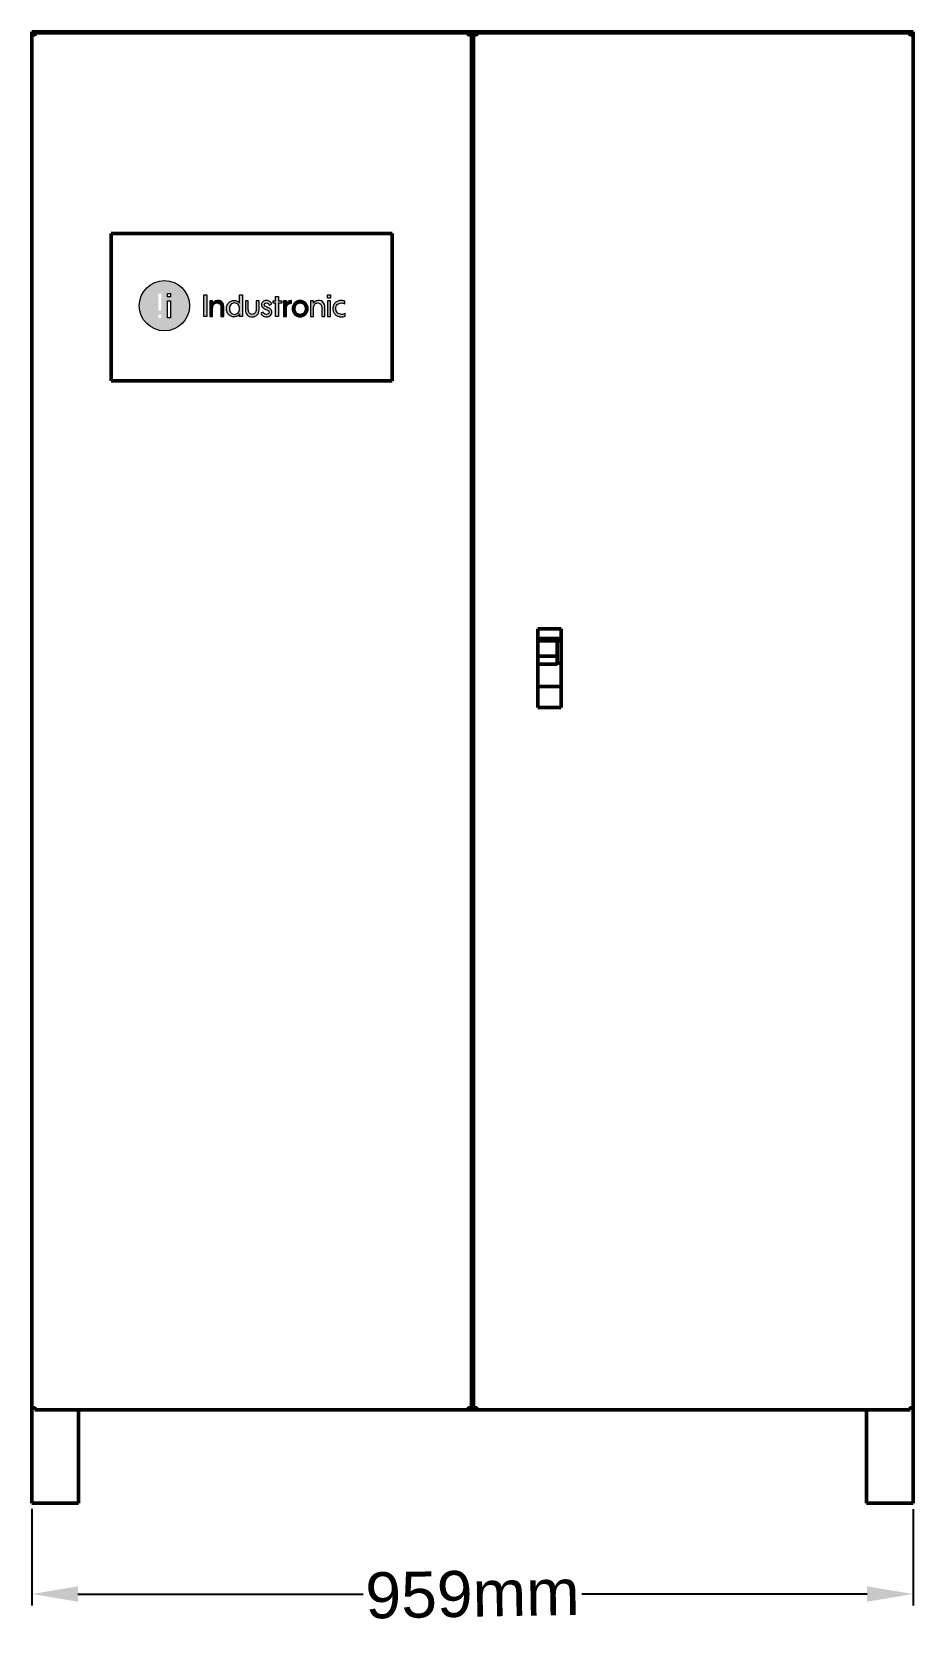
# Model space of a CAD drawing. Header units: millimetres. Extents: x 0 to 96, y -13 to 160.
import ezdxf

# ---------------------------------------------------------------- set-up
doc = ezdxf.new("R2010")
doc.units = ezdxf.units.MM
doc.layers.add('Visible (ANSI)', color=7, linetype='Continuous', lineweight=50)
doc.styles.get("Standard").update_dxf_attribs({"font": 'arial.ttf'})
doc.dimstyles.new('ISO-25', dxfattribs={"dimtxt": 2.5, "dimasz": 2.5, "dimexe": 1.25, "dimexo": 0.625, "dimtad": 1, "dimtxsty": 'Standard', "dimcen": 2.5, "dimadec": 0, "dimazin": 0, "dimtfac": 1, "dimtmove": 0, "dimatfit": 3, "dimfxl": 1, "dimarcsym": 0})

msp = doc.modelspace()

# ---------------------------------------------------------------- blocks, each defined once
blk = doc.blocks.new('*D10')
at = {"color": 0, "lineweight": -2, "transparency": 16777216}
for p, q in [((0, -0.62), (0, -11.12)), ((95.8, -0.63), (95.8, -11.12)), ((5, -9.87), (36, -9.87)), ((90.8, -9.87), (59.8, -9.87))]:
    blk.add_line(p, q, dxfattribs=at)
at = {"color": 0, "transparency": 16777216}
for points in [[(5, -9.04), (5, -10.71), (0, -9.87)], [(90.8, -9.04), (90.8, -10.71), (95.8, -9.87)]]:
    blk.add_solid(points, dxfattribs=at)
at = {"layer": 'Defpoints', "color": 0, "transparency": 16777216}
for p in [(0, 0), (95.8, 0), (95.8, -9.87)]:
    blk.add_point(p, dxfattribs=at)
at = {"color": 0, "transparency": 16777216, "insert": (47.9, -9.87), "char_height": 5, "attachment_point": 5, "rotation": 1}
blk.add_mtext('959mm', dxfattribs=at)

# ---------------------------------------------------------------- dimensions: what is measured, and where the dimension line sits
dim = msp.add_linear_dim(base=(95.801, -9.872), p1=(0, 0), p2=(95.801, -0.001), text='959mm', dimstyle='ISO-25', override={"dimtxt": 5, "dimasz": 5})
dim.commit()
dim.dimension.update_dxf_attribs({"geometry": '*D10', "text_midpoint": (47.9, -9.872), "text_rotation": 1})

# ---------------------------------------------------------------- hatches: boundary and pattern name
at = {"linetype": 'ByBlock', "lineweight": 18}
h = msp.add_hatch(color=0, dxfattribs=at)
h.dxf.hatch_style = 1
edge = h.paths.add_edge_path()
edge.add_spline(control_points=[(14.412, 132.953), (12.902, 132.953), (11.678, 131.729), (11.678, 130.218), (11.678, 128.708), (12.902, 127.484), (14.412, 127.484), (15.923, 127.484), (17.147, 128.708), (17.147, 130.218), (17.147, 131.729), (15.923, 132.953), (14.412, 132.953)], knot_values=[0, 0, 0, 0, 1, 1, 1, 2, 2, 2, 3, 3, 3, 4, 4, 4, 4], degree=3, periodic=0)
h.paths.add_polyline_path([(15.075, 131.201), (14.743, 131.201), (14.743, 131.533), (15.075, 131.533)], flags=16)
h.paths.add_polyline_path([(15.075, 128.903), (14.743, 128.903), (14.743, 130.755), (15.075, 130.755)], flags=16)
h.paths.add_polyline_path([(14.082, 129.682), (13.751, 129.682), (13.751, 131.533), (14.082, 131.533)], flags=16)
h.paths.add_polyline_path([(14.082, 128.903), (13.751, 128.903), (13.751, 129.235), (14.082, 129.235)], flags=16)
h = msp.add_hatch(color=0, dxfattribs=at)
h.dxf.hatch_style = 1
h.paths.add_polyline_path([(19.014, 131.388), (18.683, 131.388), (18.683, 129.049), (19.014, 129.049)])
h = msp.add_hatch(color=0, dxfattribs=at)
h.dxf.hatch_style = 1
edge = h.paths.add_edge_path()
edge.add_spline(control_points=[(19.651, 129.663), (19.651, 129.821), (19.651, 129.948), (19.651, 129.948), (19.651, 130.128), (19.69, 130.268), (19.766, 130.369)], knot_values=[17, 17, 17, 17, 17.3750225, 17.3750225, 17.3750225, 18.3750225, 18.3750225, 18.3750225, 18.3750225], degree=3, periodic=0)
edge.add_spline(control_points=[(19.766, 130.369), (19.843, 130.47), (19.958, 130.52), (20.113, 130.52)], knot_values=[16, 16, 16, 16, 17, 17, 17, 17], degree=3, periodic=0)
edge.add_spline(control_points=[(20.113, 130.52), (20.193, 130.52), (20.261, 130.506), (20.315, 130.478)], knot_values=[15, 15, 15, 15, 16, 16, 16, 16], degree=3, periodic=0)
edge.add_spline(control_points=[(20.315, 130.478), (20.371, 130.45), (20.416, 130.411), (20.451, 130.363)], knot_values=[14, 14, 14, 14, 15, 15, 15, 15], degree=3, periodic=0)
edge.add_spline(control_points=[(20.451, 130.363), (20.486, 130.314), (20.511, 130.257), (20.527, 130.192)], knot_values=[13, 13, 13, 13, 14, 14, 14, 14], degree=3, periodic=0)
edge.add_spline(control_points=[(20.527, 130.192), (20.543, 130.127), (20.551, 130.057), (20.551, 129.984)], knot_values=[12, 12, 12, 12, 13, 13, 13, 13], degree=3, periodic=0)
edge.add_spline(control_points=[(20.551, 129.984), (20.551, 129.984), (20.551, 129.048), (20.551, 129.048), (20.551, 129.048), (20.551, 129.048), (20.551, 129.048)], knot_values=[10.99999, 10.99999, 10.99999, 10.99999, 11.99999, 11.99999, 11.99999, 12, 12, 12, 12], degree=3, periodic=0)
edge.add_spline(control_points=[(20.551, 129.048), (20.551, 129.048), (20.873, 129.048), (20.873, 129.048)], knot_values=[10.00001, 10.00001, 10.00001, 10.00001, 10.99999, 10.99999, 10.99999, 10.99999], degree=3, periodic=0)
edge.add_spline(control_points=[(20.873, 129.048), (20.873, 129.048), (20.873, 130.049), (20.873, 130.049)], knot_values=[9.00001, 9.00001, 9.00001, 9.00001, 9.99999, 9.99999, 9.99999, 9.99999], degree=3, periodic=0)
edge.add_spline(control_points=[(20.873, 130.049), (20.873, 130.155), (20.86, 130.254), (20.834, 130.345)], knot_values=[8, 8, 8, 8, 9, 9, 9, 9], degree=3, periodic=0)
edge.add_spline(control_points=[(20.834, 130.345), (20.808, 130.435), (20.768, 130.514), (20.714, 130.58)], knot_values=[7, 7, 7, 7, 8, 8, 8, 8], degree=3, periodic=0)
edge.add_spline(control_points=[(20.714, 130.58), (20.66, 130.646), (20.591, 130.697), (20.508, 130.735)], knot_values=[6, 6, 6, 6, 7, 7, 7, 7], degree=3, periodic=0)
edge.add_spline(control_points=[(20.508, 130.735), (20.424, 130.771), (20.326, 130.79), (20.213, 130.79)], knot_values=[5, 5, 5, 5, 6, 6, 6, 6], degree=3, periodic=0)
edge.add_spline(control_points=[(20.213, 130.79), (20.075, 130.79), (19.961, 130.764), (19.872, 130.712)], knot_values=[4, 4, 4, 4, 5, 5, 5, 5], degree=3, periodic=0)
edge.add_spline(control_points=[(19.872, 130.712), (19.783, 130.66), (19.711, 130.589), (19.654, 130.498)], knot_values=[3, 3, 3, 3, 4, 4, 4, 4], degree=3, periodic=0)
edge.add_spline(control_points=[(19.644, 130.498), (19.644, 130.498), (19.644, 130.755), (19.644, 130.755), (19.644, 130.755), (19.644, 130.755), (19.644, 130.755)], knot_values=[0.99999, 0.99999, 0.99999, 0.99999, 1.99998, 1.99998, 1.99998, 1.99999, 1.99999, 1.99999, 1.99999], degree=3, periodic=0)
edge.add_spline(control_points=[(19.644, 130.755), (19.644, 130.755), (19.329, 130.755), (19.329, 130.755)], knot_values=[0.00001, 0.00001, 0.00001, 0.00001, 0.99999, 0.99999, 0.99999, 0.99999], degree=3, periodic=0)
edge.add_spline(control_points=[(19.329, 130.755), (19.329, 130.755), (19.329, 130.514), (19.329, 130.214)], knot_values=[20.6249775, 20.6249775, 20.6249775, 20.6249775, 21, 21, 21, 21], degree=3, periodic=0)
edge.add_spline(control_points=[(19.329, 130.214), (19.329, 129.915), (19.329, 129.555), (19.329, 129.315)], knot_values=[20.249985, 20.249985, 20.249985, 20.249985, 20.6249775, 20.6249775, 20.6249775, 20.6249775], degree=3, periodic=0)
edge.add_spline(control_points=[(19.329, 129.315), (19.329, 129.255), (19.329, 129.202), (19.329, 129.16)], knot_values=[20.1562369, 20.1562369, 20.1562369, 20.1562369, 20.249985, 20.249985, 20.249985, 20.249985], degree=3, periodic=0)
edge.add_spline(control_points=[(19.329, 129.16), (19.329, 129.118), (19.329, 129.086), (19.329, 129.067)], knot_values=[20.0624887, 20.0624887, 20.0624887, 20.0624887, 20.1562369, 20.1562369, 20.1562369, 20.1562369], degree=3, periodic=0)
edge.add_spline(control_points=[(19.329, 129.048), (19.329, 129.048), (19.329, 129.048), (19.329, 129.048), (19.329, 129.048), (19.329, 129.048), (19.329, 129.048)], knot_values=[19.9980369, 19.9980369, 19.9980369, 19.9980369, 20.0004682, 20.0004682, 20.0004682, 20.0024314, 20.0024314, 20.0024314, 20.0024314], degree=3, periodic=0)
edge.add_spline(control_points=[(19.343, 129.048), (19.356, 129.048), (19.378, 129.048), (19.404, 129.048)], knot_values=[19.6874962, 19.6874962, 19.6874962, 19.6874962, 19.8749925, 19.8749925, 19.8749925, 19.8749925], degree=3, periodic=0)
edge.add_spline(control_points=[(19.404, 129.048), (19.43, 129.048), (19.46, 129.048), (19.49, 129.048)], knot_values=[19.5, 19.5, 19.5, 19.5, 19.6874962, 19.6874962, 19.6874962, 19.6874962], degree=3, periodic=0)
edge.add_spline(control_points=[(19.49, 129.048), (19.52, 129.048), (19.55, 129.048), (19.576, 129.048)], knot_values=[19.3125038, 19.3125038, 19.3125038, 19.3125038, 19.5, 19.5, 19.5, 19.5], degree=3, periodic=0)
edge.add_spline(control_points=[(19.576, 129.048), (19.602, 129.048), (19.624, 129.048), (19.637, 129.048)], knot_values=[19.1250075, 19.1250075, 19.1250075, 19.1250075, 19.3125038, 19.3125038, 19.3125038, 19.3125038], degree=3, periodic=0)
edge.add_spline(control_points=[(19.651, 129.048), (19.651, 129.048), (19.651, 129.048), (19.651, 129.048), (19.651, 129.048), (19.651, 129.048), (19.651, 129.048)], knot_values=[18.9990334, 18.9990334, 18.9990334, 18.9990334, 19.0039261, 19.0039261, 19.0039261, 19.0048927, 19.0048927, 19.0048927, 19.0048927], degree=3, periodic=0)
edge.add_spline(control_points=[(19.651, 129.058), (19.651, 129.068), (19.651, 129.085), (19.651, 129.107)], knot_values=[18.8437631, 18.8437631, 18.8437631, 18.8437631, 18.9375112, 18.9375112, 18.9375112, 18.9375112], degree=3, periodic=0)
edge.add_spline(control_points=[(19.651, 129.107), (19.651, 129.129), (19.651, 129.157), (19.651, 129.189)], knot_values=[18.750015, 18.750015, 18.750015, 18.750015, 18.8437631, 18.8437631, 18.8437631, 18.8437631], degree=3, periodic=0)
edge.add_spline(control_points=[(19.651, 129.189), (19.651, 129.315), (19.651, 129.505), (19.651, 129.663)], knot_values=[18.3750225, 18.3750225, 18.3750225, 18.3750225, 18.750015, 18.750015, 18.750015, 18.750015], degree=3, periodic=0)
h = msp.add_hatch(color=0, dxfattribs=at)
h.dxf.hatch_style = 1
edge = h.paths.add_edge_path()
edge.add_spline(control_points=[(22.899, 129.048), (22.899, 129.048), (22.899, 131.388), (22.899, 131.388)], knot_values=[16, 16, 16, 16, 17, 17, 17, 17], degree=3, periodic=0)
edge.add_spline(control_points=[(22.899, 131.388), (22.899, 131.388), (22.576, 131.388), (22.576, 131.388)], knot_values=[15.00001, 15.00001, 15.00001, 15.00001, 16, 16, 16, 16], degree=3, periodic=0)
edge.add_spline(control_points=[(22.576, 131.388), (22.576, 131.388), (22.576, 130.647), (22.576, 130.517)], knot_values=[14.0882234, 14.0882234, 14.0882234, 14.0882234, 14.99999, 14.99999, 14.99999, 14.99999], degree=3, periodic=0)
edge.add_spline(control_points=[(22.576, 130.517), (22.576, 130.504), (22.576, 130.497), (22.576, 130.497)], knot_values=[14.00001, 14.00001, 14.00001, 14.00001, 14.0882234, 14.0882234, 14.0882234, 14.0882234], degree=3, periodic=0)
edge.add_line((22.576, 130.497), (22.567, 130.497))
edge.add_spline(control_points=[(22.567, 130.497), (22.504, 130.595), (22.423, 130.668), (22.321, 130.717)], knot_values=[12, 12, 12, 12, 13, 13, 13, 13], degree=3, periodic=0)
edge.add_spline(control_points=[(22.321, 130.717), (22.221, 130.766), (22.11, 130.79), (21.989, 130.79)], knot_values=[11, 11, 11, 11, 12, 12, 12, 12], degree=3, periodic=0)
edge.add_spline(control_points=[(21.989, 130.79), (21.869, 130.79), (21.758, 130.768), (21.655, 130.724)], knot_values=[10, 10, 10, 10, 11, 11, 11, 11], degree=3, periodic=0)
edge.add_spline(control_points=[(21.655, 130.724), (21.552, 130.679), (21.463, 130.618), (21.389, 130.539)], knot_values=[9, 9, 9, 9, 10, 10, 10, 10], degree=3, periodic=0)
edge.add_spline(control_points=[(21.389, 130.539), (21.313, 130.462), (21.255, 130.369), (21.211, 130.261)], knot_values=[8, 8, 8, 8, 9, 9, 9, 9], degree=3, periodic=0)
edge.add_spline(control_points=[(21.211, 130.261), (21.168, 130.152), (21.147, 130.033), (21.147, 129.902)], knot_values=[7, 7, 7, 7, 8, 8, 8, 8], degree=3, periodic=0)
edge.add_spline(control_points=[(21.147, 129.902), (21.147, 129.773), (21.168, 129.653), (21.211, 129.544)], knot_values=[6, 6, 6, 6, 7, 7, 7, 7], degree=3, periodic=0)
edge.add_spline(control_points=[(21.211, 129.544), (21.255, 129.434), (21.314, 129.34), (21.39, 129.263)], knot_values=[5, 5, 5, 5, 6, 6, 6, 6], degree=3, periodic=0)
edge.add_spline(control_points=[(21.39, 129.263), (21.466, 129.184), (21.555, 129.123), (21.658, 129.078)], knot_values=[4, 4, 4, 4, 5, 5, 5, 5], degree=3, periodic=0)
edge.add_spline(control_points=[(21.658, 129.078), (21.761, 129.034), (21.872, 129.012), (21.992, 129.012)], knot_values=[3, 3, 3, 3, 4, 4, 4, 4], degree=3, periodic=0)
edge.add_spline(control_points=[(21.992, 129.012), (22.122, 129.012), (22.233, 129.039), (22.326, 129.093)], knot_values=[2, 2, 2, 2, 3, 3, 3, 3], degree=3, periodic=0)
edge.add_spline(control_points=[(22.326, 129.093), (22.419, 129.147), (22.5, 129.229), (22.571, 129.337)], knot_values=[1, 1, 1, 1, 2, 2, 2, 2], degree=3, periodic=0)
edge.add_line((22.571, 129.337), (22.579, 129.337))
edge.add_line((22.579, 129.337), (22.579, 129.195))
edge.add_spline(control_points=[(22.579, 129.258), (22.579, 129.173), (22.579, 129.048), (22.579, 129.048)], knot_values=[18.000018, 18.000018, 18.000018, 18.000018, 18.6573599, 18.6573599, 18.6573599, 18.6573599], degree=3, periodic=0)
edge.add_spline(control_points=[(22.579, 129.048), (22.579, 129.048), (22.899, 129.048), (22.899, 129.048)], knot_values=[17, 17, 17, 17, 17.999982, 17.999982, 17.999982, 17.999982], degree=3, periodic=0)
edge = h.paths.add_edge_path(flags=16)
edge.add_spline(control_points=[(22.535, 130.152), (22.562, 130.076), (22.576, 129.993), (22.576, 129.902), (22.576, 129.811), (22.562, 129.729), (22.535, 129.653)], knot_values=[3, 3, 3, 3, 4, 4, 4, 5, 5, 5, 5], degree=3, periodic=0)
edge.add_spline(control_points=[(22.535, 129.653), (22.506, 129.576), (22.467, 129.511), (22.417, 129.456)], knot_values=[2, 2, 2, 2, 3, 3, 3, 3], degree=3, periodic=0)
edge.add_spline(control_points=[(22.417, 129.456), (22.368, 129.4), (22.309, 129.357), (22.241, 129.326)], knot_values=[1, 1, 1, 1, 2, 2, 2, 2], degree=3, periodic=0)
edge.add_spline(control_points=[(22.241, 129.326), (22.174, 129.294), (22.101, 129.279), (22.021, 129.279)], knot_values=[0, 0, 0, 0, 1, 1, 1, 1], degree=3, periodic=0)
edge.add_spline(control_points=[(22.021, 129.279), (21.942, 129.279), (21.87, 129.294), (21.801, 129.326)], knot_values=[15, 15, 15, 15, 16, 16, 16, 16], degree=3, periodic=0)
edge.add_spline(control_points=[(21.801, 129.326), (21.733, 129.357), (21.674, 129.4), (21.626, 129.456)], knot_values=[14, 14, 14, 14, 15, 15, 15, 15], degree=3, periodic=0)
edge.add_spline(control_points=[(21.626, 129.456), (21.577, 129.511), (21.538, 129.576), (21.51, 129.653)], knot_values=[13, 13, 13, 13, 14, 14, 14, 14], degree=3, periodic=0)
edge.add_spline(control_points=[(21.51, 129.653), (21.483, 129.729), (21.468, 129.811), (21.468, 129.902), (21.468, 129.993), (21.483, 130.076), (21.51, 130.152)], knot_values=[11, 11, 11, 11, 12, 12, 12, 13, 13, 13, 13], degree=3, periodic=0)
edge.add_spline(control_points=[(21.51, 130.152), (21.538, 130.226), (21.577, 130.291), (21.626, 130.346)], knot_values=[10, 10, 10, 10, 11, 11, 11, 11], degree=3, periodic=0)
edge.add_spline(control_points=[(21.626, 130.346), (21.674, 130.402), (21.733, 130.444), (21.801, 130.474)], knot_values=[9, 9, 9, 9, 10, 10, 10, 10], degree=3, periodic=0)
edge.add_spline(control_points=[(21.801, 130.474), (21.87, 130.506), (21.942, 130.52), (22.021, 130.52)], knot_values=[8, 8, 8, 8, 9, 9, 9, 9], degree=3, periodic=0)
edge.add_spline(control_points=[(22.021, 130.52), (22.101, 130.52), (22.174, 130.506), (22.241, 130.474)], knot_values=[7, 7, 7, 7, 8, 8, 8, 8], degree=3, periodic=0)
edge.add_spline(control_points=[(22.241, 130.474), (22.309, 130.444), (22.368, 130.402), (22.417, 130.346)], knot_values=[6, 6, 6, 6, 7, 7, 7, 7], degree=3, periodic=0)
edge.add_spline(control_points=[(22.417, 130.346), (22.467, 130.291), (22.506, 130.226), (22.535, 130.152)], knot_values=[5, 5, 5, 5, 6, 6, 6, 6], degree=3, periodic=0)
h = msp.add_hatch(color=0, dxfattribs=at)
h.dxf.hatch_style = 1
edge = h.paths.add_edge_path()
edge.add_spline(control_points=[(24.96, 130.332), (24.96, 130.26), (24.971, 130.199), (24.994, 130.148)], knot_values=[11, 11, 11, 11, 12, 12, 12, 12], degree=3, periodic=0)
edge.add_spline(control_points=[(24.994, 130.148), (25.019, 130.097), (25.052, 130.052), (25.094, 130.013)], knot_values=[10, 10, 10, 10, 11, 11, 11, 11], degree=3, periodic=0)
edge.add_spline(control_points=[(25.094, 130.013), (25.137, 129.974), (25.187, 129.94), (25.245, 129.911)], knot_values=[9, 9, 9, 9, 10, 10, 10, 10], degree=3, periodic=0)
edge.add_spline(control_points=[(25.245, 129.911), (25.303, 129.882), (25.367, 129.854), (25.434, 129.828)], knot_values=[8, 8, 8, 8, 9, 9, 9, 9], degree=3, periodic=0)
edge.add_spline(control_points=[(25.434, 129.828), (25.499, 129.802), (25.554, 129.777), (25.599, 129.753)], knot_values=[7, 7, 7, 7, 8, 8, 8, 8], degree=3, periodic=0)
edge.add_spline(control_points=[(25.599, 129.753), (25.645, 129.729), (25.681, 129.705), (25.708, 129.68)], knot_values=[6, 6, 6, 6, 7, 7, 7, 7], degree=3, periodic=0)
edge.add_spline(control_points=[(25.708, 129.68), (25.735, 129.655), (25.755, 129.628), (25.767, 129.597)], knot_values=[5, 5, 5, 5, 6, 6, 6, 6], degree=3, periodic=0)
edge.add_spline(control_points=[(25.767, 129.597), (25.779, 129.567), (25.785, 129.532), (25.785, 129.493)], knot_values=[4, 4, 4, 4, 5, 5, 5, 5], degree=3, periodic=0)
edge.add_spline(control_points=[(25.785, 129.493), (25.785, 129.426), (25.759, 129.374), (25.708, 129.339)], knot_values=[3, 3, 3, 3, 4, 4, 4, 4], degree=3, periodic=0)
edge.add_spline(control_points=[(25.708, 129.339), (25.658, 129.303), (25.594, 129.284), (25.515, 129.282)], knot_values=[2, 2, 2, 2, 3, 3, 3, 3], degree=3, periodic=0)
edge.add_spline(control_points=[(25.515, 129.282), (25.409, 129.282), (25.327, 129.303), (25.271, 129.345)], knot_values=[1, 1, 1, 1, 2, 2, 2, 2], degree=3, periodic=0)
edge.add_spline(control_points=[(25.271, 129.345), (25.215, 129.387), (25.171, 129.449), (25.141, 129.529)], knot_values=[0, 0, 0, 0, 1, 1, 1, 1], degree=3, periodic=0)
edge.add_spline(control_points=[(25.141, 129.529), (25.141, 129.529), (24.884, 129.428), (24.884, 129.428)], knot_values=[34.00001, 34.00001, 34.00001, 34.00001, 34.99999, 34.99999, 34.99999, 34.99999], degree=3, periodic=0)
edge.add_spline(control_points=[(24.884, 129.428), (24.917, 129.298), (24.99, 129.197), (25.101, 129.123)], knot_values=[33, 33, 33, 33, 34, 34, 34, 34], degree=3, periodic=0)
edge.add_spline(control_points=[(25.101, 129.123), (25.213, 129.049), (25.348, 129.012), (25.508, 129.012)], knot_values=[32, 32, 32, 32, 33, 33, 33, 33], degree=3, periodic=0)
edge.add_spline(control_points=[(25.508, 129.012), (25.606, 129.012), (25.691, 129.027), (25.764, 129.058)], knot_values=[31, 31, 31, 31, 32, 32, 32, 32], degree=3, periodic=0)
edge.add_spline(control_points=[(25.764, 129.058), (25.836, 129.088), (25.896, 129.127), (25.944, 129.174)], knot_values=[30, 30, 30, 30, 31, 31, 31, 31], degree=3, periodic=0)
edge.add_spline(control_points=[(25.944, 129.174), (25.992, 129.222), (26.028, 129.276), (26.051, 129.334)], knot_values=[29, 29, 29, 29, 30, 30, 30, 30], degree=3, periodic=0)
edge.add_spline(control_points=[(26.051, 129.334), (26.074, 129.393), (26.087, 129.45), (26.087, 129.506)], knot_values=[28, 28, 28, 28, 29, 29, 29, 29], degree=3, periodic=0)
edge.add_spline(control_points=[(26.087, 129.506), (26.087, 129.585), (26.074, 129.651), (26.048, 129.706)], knot_values=[27, 27, 27, 27, 28, 28, 28, 28], degree=3, periodic=0)
edge.add_spline(control_points=[(26.048, 129.706), (26.022, 129.762), (25.987, 129.81), (25.941, 129.853)], knot_values=[26, 26, 26, 26, 27, 27, 27, 27], degree=3, periodic=0)
edge.add_spline(control_points=[(25.941, 129.853), (25.895, 129.895), (25.842, 129.931), (25.78, 129.963)], knot_values=[25, 25, 25, 25, 26, 26, 26, 26], degree=3, periodic=0)
edge.add_spline(control_points=[(25.78, 129.963), (25.718, 129.994), (25.652, 130.025), (25.58, 130.056)], knot_values=[24, 24, 24, 24, 25, 25, 25, 25], degree=3, periodic=0)
edge.add_spline(control_points=[(25.58, 130.056), (25.47, 130.102), (25.389, 130.145), (25.339, 130.181)], knot_values=[23, 23, 23, 23, 24, 24, 24, 24], degree=3, periodic=0)
edge.add_spline(control_points=[(25.339, 130.181), (25.29, 130.217), (25.264, 130.268), (25.264, 130.335)], knot_values=[22, 22, 22, 22, 23, 23, 23, 23], degree=3, periodic=0)
edge.add_spline(control_points=[(25.264, 130.335), (25.264, 130.385), (25.285, 130.428), (25.325, 130.465)], knot_values=[21, 21, 21, 21, 22, 22, 22, 22], degree=3, periodic=0)
edge.add_spline(control_points=[(25.325, 130.465), (25.365, 130.502), (25.423, 130.52), (25.499, 130.52)], knot_values=[20, 20, 20, 20, 21, 21, 21, 21], degree=3, periodic=0)
edge.add_spline(control_points=[(25.499, 130.52), (25.668, 130.52), (25.772, 130.445), (25.811, 130.292)], knot_values=[19, 19, 19, 19, 20, 20, 20, 20], degree=3, periodic=0)
edge.add_spline(control_points=[(25.811, 130.292), (25.811, 130.292), (26.064, 130.38), (26.064, 130.38)], knot_values=[18.00001, 18.00001, 18.00001, 18.00001, 19, 19, 19, 19], degree=3, periodic=0)
edge.add_spline(control_points=[(26.064, 130.38), (26.04, 130.51), (25.98, 130.611), (25.882, 130.682)], knot_values=[17, 17, 17, 17, 18, 18, 18, 18], degree=3, periodic=0)
edge.add_spline(control_points=[(25.882, 130.682), (25.785, 130.755), (25.655, 130.79), (25.492, 130.79)], knot_values=[16, 16, 16, 16, 17, 17, 17, 17], degree=3, periodic=0)
edge.add_spline(control_points=[(25.492, 130.79), (25.41, 130.79), (25.336, 130.777), (25.271, 130.753)], knot_values=[15, 15, 15, 15, 16, 16, 16, 16], degree=3, periodic=0)
edge.add_spline(control_points=[(25.271, 130.753), (25.206, 130.728), (25.151, 130.694), (25.104, 130.654)], knot_values=[14, 14, 14, 14, 15, 15, 15, 15], degree=3, periodic=0)
edge.add_spline(control_points=[(25.104, 130.654), (25.058, 130.612), (25.022, 130.564), (24.996, 130.507)], knot_values=[13, 13, 13, 13, 14, 14, 14, 14], degree=3, periodic=0)
edge.add_spline(control_points=[(24.996, 130.507), (24.972, 130.451), (24.96, 130.392), (24.96, 130.332)], knot_values=[12, 12, 12, 12, 13, 13, 13, 13], degree=3, periodic=0)
edge = h.paths.add_edge_path()
edge.add_spline(control_points=[(24.381, 130.755), (24.381, 130.754), (24.381, 129.818), (24.381, 129.818)], knot_values=[10.00001, 10.00001, 10.00001, 10.00001, 10.99999, 10.99999, 10.99999, 10.99999], degree=3, periodic=0)
edge.add_spline(control_points=[(24.381, 129.818), (24.381, 129.744), (24.373, 129.675), (24.355, 129.61)], knot_values=[9, 9, 9, 9, 10, 10, 10, 10], degree=3, periodic=0)
edge.add_spline(control_points=[(24.355, 129.61), (24.338, 129.545), (24.312, 129.488), (24.277, 129.44)], knot_values=[8, 8, 8, 8, 9, 9, 9, 9], degree=3, periodic=0)
edge.add_spline(control_points=[(24.277, 129.44), (24.242, 129.39), (24.199, 129.352), (24.146, 129.324)], knot_values=[7, 7, 7, 7, 8, 8, 8, 8], degree=3, periodic=0)
edge.add_spline(control_points=[(24.146, 129.324), (24.092, 129.296), (24.029, 129.282), (23.955, 129.282)], knot_values=[6, 6, 6, 6, 7, 7, 7, 7], degree=3, periodic=0)
edge.add_spline(control_points=[(23.955, 129.282), (23.882, 129.282), (23.818, 129.296), (23.765, 129.324)], knot_values=[5, 5, 5, 5, 6, 6, 6, 6], degree=3, periodic=0)
edge.add_spline(control_points=[(23.765, 129.324), (23.712, 129.352), (23.668, 129.39), (23.634, 129.44)], knot_values=[4, 4, 4, 4, 5, 5, 5, 5], degree=3, periodic=0)
edge.add_spline(control_points=[(23.634, 129.44), (23.599, 129.488), (23.573, 129.545), (23.555, 129.61)], knot_values=[3, 3, 3, 3, 4, 4, 4, 4], degree=3, periodic=0)
edge.add_spline(control_points=[(23.555, 129.61), (23.538, 129.675), (23.53, 129.744), (23.53, 129.818)], knot_values=[2, 2, 2, 2, 3, 3, 3, 3], degree=3, periodic=0)
edge.add_spline(control_points=[(23.53, 129.818), (23.53, 129.818), (23.53, 130.755), (23.53, 130.755), (23.53, 130.755), (23.53, 130.755), (23.53, 130.755)], knot_values=[0.99999, 0.99999, 0.99999, 0.99999, 1.99999, 1.99999, 1.99999, 2, 2, 2, 2], degree=3, periodic=0)
edge.add_spline(control_points=[(23.53, 130.755), (23.53, 130.755), (23.208, 130.755), (23.208, 130.755)], knot_values=[0.00001, 0.00001, 0.00001, 0.00001, 0.99999, 0.99999, 0.99999, 0.99999], degree=3, periodic=0)
edge.add_spline(control_points=[(23.208, 130.755), (23.208, 130.754), (23.208, 129.769), (23.208, 129.769)], knot_values=[21.00001, 21.00001, 21.00001, 21.00001, 21.99999, 21.99999, 21.99999, 21.99999], degree=3, periodic=0)
edge.add_spline(control_points=[(23.208, 129.769), (23.208, 129.654), (23.227, 129.551), (23.263, 129.459)], knot_values=[20, 20, 20, 20, 21, 21, 21, 21], degree=3, periodic=0)
edge.add_spline(control_points=[(23.263, 129.459), (23.3, 129.367), (23.351, 129.287), (23.417, 129.22)], knot_values=[19, 19, 19, 19, 20, 20, 20, 20], degree=3, periodic=0)
edge.add_spline(control_points=[(23.417, 129.22), (23.483, 129.153), (23.562, 129.102), (23.653, 129.066)], knot_values=[18, 18, 18, 18, 19, 19, 19, 19], degree=3, periodic=0)
edge.add_spline(control_points=[(23.653, 129.066), (23.744, 129.03), (23.843, 129.012), (23.952, 129.012)], knot_values=[17, 17, 17, 17, 18, 18, 18, 18], degree=3, periodic=0)
edge.add_spline(control_points=[(23.952, 129.012), (24.063, 129.012), (24.163, 129.03), (24.254, 129.068)], knot_values=[16, 16, 16, 16, 17, 17, 17, 17], degree=3, periodic=0)
edge.add_spline(control_points=[(24.254, 129.068), (24.345, 129.104), (24.424, 129.157), (24.492, 129.223)], knot_values=[15, 15, 15, 15, 16, 16, 16, 16], degree=3, periodic=0)
edge.add_spline(control_points=[(24.492, 129.223), (24.559, 129.29), (24.611, 129.37), (24.647, 129.464)], knot_values=[14, 14, 14, 14, 15, 15, 15, 15], degree=3, periodic=0)
edge.add_spline(control_points=[(24.647, 129.464), (24.685, 129.557), (24.703, 129.661), (24.703, 129.776)], knot_values=[13, 13, 13, 13, 14, 14, 14, 14], degree=3, periodic=0)
edge.add_spline(control_points=[(24.703, 129.776), (24.703, 129.776), (24.703, 130.755), (24.703, 130.755), (24.703, 130.755), (24.703, 130.755), (24.703, 130.755)], knot_values=[11.99999, 11.99999, 11.99999, 11.99999, 12.99999, 12.99999, 12.99999, 13, 13, 13, 13], degree=3, periodic=0)
edge.add_spline(control_points=[(24.703, 130.755), (24.703, 130.755), (24.381, 130.755), (24.381, 130.755)], knot_values=[11.00001, 11.00001, 11.00001, 11.00001, 11.99999, 11.99999, 11.99999, 11.99999], degree=3, periodic=0)
h = msp.add_hatch(color=0, dxfattribs=at)
h.dxf.hatch_style = 1
h.paths.add_polyline_path([(26.81, 130.5), (27.187, 130.5), (27.187, 130.755), (26.81, 130.755), (26.81, 131.232), (26.488, 131.232), (26.488, 130.755), (26.212, 130.755), (26.212, 130.5), (26.488, 130.5), (26.488, 129.048), (26.81, 129.048)])
h = msp.add_hatch(color=0, dxfattribs=at)
h.dxf.hatch_style = 1
edge = h.paths.add_edge_path()
edge.add_spline(control_points=[(27.353, 130.755), (27.353, 130.755), (27.353, 130.514), (27.353, 130.214)], knot_values=[10.6249775, 10.6249775, 10.6249775, 10.6249775, 11, 11, 11, 11], degree=3, periodic=0)
edge.add_spline(control_points=[(27.353, 130.214), (27.353, 129.915), (27.353, 129.555), (27.353, 129.315)], knot_values=[10.249985, 10.249985, 10.249985, 10.249985, 10.6249775, 10.6249775, 10.6249775, 10.6249775], degree=3, periodic=0)
edge.add_spline(control_points=[(27.353, 129.315), (27.353, 129.255), (27.353, 129.202), (27.353, 129.16)], knot_values=[10.1562369, 10.1562369, 10.1562369, 10.1562369, 10.249985, 10.249985, 10.249985, 10.249985], degree=3, periodic=0)
edge.add_spline(control_points=[(27.353, 129.16), (27.353, 129.118), (27.353, 129.086), (27.353, 129.067)], knot_values=[10.0624887, 10.0624887, 10.0624887, 10.0624887, 10.1562369, 10.1562369, 10.1562369, 10.1562369], degree=3, periodic=0)
edge.add_spline(control_points=[(27.353, 129.048), (27.353, 129.048), (27.353, 129.048), (27.353, 129.048), (27.353, 129.048), (27.353, 129.048), (27.353, 129.048)], knot_values=[9.9980369, 9.9980369, 9.9980369, 9.9980369, 10.0004682, 10.0004682, 10.0004682, 10.0024314, 10.0024314, 10.0024314, 10.0024314], degree=3, periodic=0)
edge.add_spline(control_points=[(27.359, 129.048), (27.361, 129.048), (27.364, 129.048), (27.367, 129.048)], knot_values=[9.8749925, 9.8749925, 9.8749925, 9.8749925, 9.9218666, 9.9218666, 9.9218666, 9.9218666], degree=3, periodic=0)
edge.add_spline(control_points=[(27.367, 129.048), (27.38, 129.048), (27.402, 129.048), (27.428, 129.048)], knot_values=[9.6874963, 9.6874963, 9.6874963, 9.6874963, 9.8749925, 9.8749925, 9.8749925, 9.8749925], degree=3, periodic=0)
edge.add_spline(control_points=[(27.428, 129.048), (27.454, 129.048), (27.484, 129.048), (27.514, 129.048)], knot_values=[9.5, 9.5, 9.5, 9.5, 9.6874962, 9.6874962, 9.6874962, 9.6874962], degree=3, periodic=0)
edge.add_spline(control_points=[(27.514, 129.048), (27.544, 129.048), (27.574, 129.048), (27.6, 129.048)], knot_values=[9.3125037, 9.3125037, 9.3125037, 9.3125037, 9.5, 9.5, 9.5, 9.5], degree=3, periodic=0)
edge.add_spline(control_points=[(27.6, 129.048), (27.626, 129.048), (27.648, 129.048), (27.661, 129.048)], knot_values=[9.1250075, 9.1250075, 9.1250075, 9.1250075, 9.3125037, 9.3125037, 9.3125037, 9.3125037], degree=3, periodic=0)
edge.add_spline(control_points=[(27.675, 129.048), (27.675, 129.048), (27.675, 129.048), (27.675, 129.048), (27.675, 129.048), (27.675, 129.048), (27.675, 129.048)], knot_values=[8.9990334, 8.9990334, 8.9990334, 8.9990334, 9.0039261, 9.0039261, 9.0039261, 9.0048927, 9.0048927, 9.0048927, 9.0048927], degree=3, periodic=0)
edge.add_spline(control_points=[(27.675, 129.058), (27.675, 129.067), (27.675, 129.083), (27.675, 129.104)], knot_values=[8.8437631, 8.8437631, 8.8437631, 8.8437631, 8.9375112, 8.9375112, 8.9375112, 8.9375112], degree=3, periodic=0)
edge.add_spline(control_points=[(27.675, 129.104), (27.675, 129.125), (27.675, 129.151), (27.675, 129.181)], knot_values=[8.750015, 8.750015, 8.750015, 8.750015, 8.8437631, 8.8437631, 8.8437631, 8.8437631], degree=3, periodic=0)
edge.add_spline(control_points=[(27.675, 129.181), (27.675, 129.302), (27.675, 129.482), (27.675, 129.632)], knot_values=[8.3750225, 8.3750225, 8.3750225, 8.3750225, 8.750015, 8.750015, 8.750015, 8.750015], degree=3, periodic=0)
edge.add_spline(control_points=[(27.675, 129.632), (27.675, 129.782), (27.675, 129.902), (27.675, 129.902), (27.675, 130.1), (27.72, 130.247), (27.809, 130.344)], knot_values=[7, 7, 7, 7, 7.3750225, 7.3750225, 7.3750225, 8.3750225, 8.3750225, 8.3750225, 8.3750225], degree=3, periodic=0)
edge.add_spline(control_points=[(27.809, 130.344), (27.899, 130.44), (28.043, 130.488), (28.24, 130.488)], knot_values=[6, 6, 6, 6, 7, 7, 7, 7], degree=3, periodic=0)
edge.add_spline(control_points=[(28.24, 130.488), (28.24, 130.488), (28.24, 130.79), (28.24, 130.79)], knot_values=[5.00001, 5.00001, 5.00001, 5.00001, 6, 6, 6, 6], degree=3, periodic=0)
edge.add_spline(control_points=[(28.24, 130.79), (28.099, 130.79), (27.985, 130.764), (27.895, 130.712)], knot_values=[4, 4, 4, 4, 5, 5, 5, 5], degree=3, periodic=0)
edge.add_spline(control_points=[(27.895, 130.712), (27.807, 130.66), (27.734, 130.586), (27.678, 130.492)], knot_values=[3, 3, 3, 3, 4, 4, 4, 4], degree=3, periodic=0)
edge.add_spline(control_points=[(27.678, 130.492), (27.678, 130.492), (27.668, 130.492), (27.668, 130.492), (27.668, 130.492), (27.668, 130.492), (27.668, 130.492)], knot_values=[1.99999, 1.99999, 1.99999, 1.99999, 2.99999, 2.99999, 2.99999, 3, 3, 3, 3], degree=3, periodic=0)
edge.add_spline(control_points=[(27.668, 130.492), (27.668, 130.492), (27.668, 130.755), (27.668, 130.755), (27.668, 130.755), (27.668, 130.755), (27.668, 130.755)], knot_values=[0.99999, 0.99999, 0.99999, 0.99999, 1.99998, 1.99998, 1.99998, 1.99999, 1.99999, 1.99999, 1.99999], degree=3, periodic=0)
edge.add_spline(control_points=[(27.668, 130.755), (27.668, 130.755), (27.353, 130.755), (27.353, 130.755)], knot_values=[0.00001, 0.00001, 0.00001, 0.00001, 0.99999, 0.99999, 0.99999, 0.99999], degree=3, periodic=0)
h = msp.add_hatch(color=0, dxfattribs=at)
h.dxf.hatch_style = 1
edge = h.paths.add_edge_path()
edge.add_spline(control_points=[(29.16, 129.012), (29.286, 129.012), (29.403, 129.034), (29.51, 129.078)], knot_values=[15, 15, 15, 15, 16, 16, 16, 16], degree=3, periodic=0)
edge.add_spline(control_points=[(29.51, 129.078), (29.617, 129.123), (29.709, 129.185), (29.787, 129.265)], knot_values=[14, 14, 14, 14, 15, 15, 15, 15], degree=3, periodic=0)
edge.add_spline(control_points=[(29.787, 129.265), (29.865, 129.346), (29.927, 129.441), (29.971, 129.548)], knot_values=[13, 13, 13, 13, 14, 14, 14, 14], degree=3, periodic=0)
edge.add_spline(control_points=[(29.971, 129.548), (30.016, 129.657), (30.038, 129.775), (30.038, 129.902)], knot_values=[12, 12, 12, 12, 13, 13, 13, 13], degree=3, periodic=0)
edge.add_spline(control_points=[(30.038, 129.902), (30.038, 130.028), (30.016, 130.145), (29.971, 130.254)], knot_values=[11, 11, 11, 11, 12, 12, 12, 12], degree=3, periodic=0)
edge.add_spline(control_points=[(29.971, 130.254), (29.927, 130.362), (29.865, 130.456), (29.787, 130.536)], knot_values=[10, 10, 10, 10, 11, 11, 11, 11], degree=3, periodic=0)
edge.add_spline(control_points=[(29.787, 130.536), (29.709, 130.617), (29.617, 130.679), (29.51, 130.724)], knot_values=[9, 9, 9, 9, 10, 10, 10, 10], degree=3, periodic=0)
edge.add_spline(control_points=[(29.51, 130.724), (29.403, 130.768), (29.286, 130.79), (29.16, 130.79)], knot_values=[8, 8, 8, 8, 9, 9, 9, 9], degree=3, periodic=0)
edge.add_spline(control_points=[(29.16, 130.79), (29.034, 130.79), (28.918, 130.768), (28.81, 130.724)], knot_values=[7, 7, 7, 7, 8, 8, 8, 8], degree=3, periodic=0)
edge.add_spline(control_points=[(28.81, 130.724), (28.703, 130.679), (28.611, 130.617), (28.533, 130.536)], knot_values=[6, 6, 6, 6, 7, 7, 7, 7], degree=3, periodic=0)
edge.add_spline(control_points=[(28.533, 130.536), (28.455, 130.456), (28.394, 130.362), (28.351, 130.254)], knot_values=[5, 5, 5, 5, 6, 6, 6, 6], degree=3, periodic=0)
edge.add_spline(control_points=[(28.351, 130.254), (28.307, 130.145), (28.286, 130.028), (28.286, 129.902)], knot_values=[4, 4, 4, 4, 5, 5, 5, 5], degree=3, periodic=0)
edge.add_spline(control_points=[(28.286, 129.902), (28.286, 129.775), (28.307, 129.657), (28.351, 129.548)], knot_values=[3, 3, 3, 3, 4, 4, 4, 4], degree=3, periodic=0)
edge.add_spline(control_points=[(28.351, 129.548), (28.394, 129.441), (28.455, 129.346), (28.533, 129.265)], knot_values=[2, 2, 2, 2, 3, 3, 3, 3], degree=3, periodic=0)
edge.add_spline(control_points=[(28.533, 129.265), (28.611, 129.185), (28.703, 129.123), (28.81, 129.078)], knot_values=[1, 1, 1, 1, 2, 2, 2, 2], degree=3, periodic=0)
edge.add_spline(control_points=[(28.81, 129.078), (28.918, 129.034), (29.034, 129.012), (29.16, 129.012)], knot_values=[0, 0, 0, 0, 1, 1, 1, 1], degree=3, periodic=0)
edge = h.paths.add_edge_path(flags=16)
edge.add_spline(control_points=[(29.16, 130.52), (29.24, 130.52), (29.314, 130.506), (29.381, 130.475)], knot_values=[7, 7, 7, 7, 8, 8, 8, 8], degree=3, periodic=0)
edge.add_spline(control_points=[(29.381, 130.475), (29.448, 130.444), (29.506, 130.402), (29.556, 130.346)], knot_values=[6, 6, 6, 6, 7, 7, 7, 7], degree=3, periodic=0)
edge.add_spline(control_points=[(29.674, 130.152), (29.702, 130.076), (29.716, 129.993), (29.716, 129.902), (29.716, 129.811), (29.702, 129.729), (29.674, 129.653)], knot_values=[3, 3, 3, 3, 4, 4, 4, 5, 5, 5, 5], degree=3, periodic=0)
edge.add_spline(control_points=[(29.674, 129.653), (29.645, 129.576), (29.606, 129.511), (29.556, 129.456)], knot_values=[2, 2, 2, 2, 3, 3, 3, 3], degree=3, periodic=0)
edge.add_spline(control_points=[(29.556, 129.456), (29.506, 129.4), (29.448, 129.358), (29.381, 129.327)], knot_values=[1, 1, 1, 1, 2, 2, 2, 2], degree=3, periodic=0)
edge.add_spline(control_points=[(29.16, 129.282), (29.082, 129.282), (29.009, 129.297), (28.941, 129.327)], knot_values=[15, 15, 15, 15, 16, 16, 16, 16], degree=3, periodic=0)
edge.add_spline(control_points=[(28.941, 129.327), (28.872, 129.358), (28.814, 129.4), (28.765, 129.456)], knot_values=[14, 14, 14, 14, 15, 15, 15, 15], degree=3, periodic=0)
edge.add_spline(control_points=[(28.649, 129.653), (28.622, 129.729), (28.608, 129.811), (28.608, 129.902), (28.608, 129.993), (28.622, 130.076), (28.649, 130.152)], knot_values=[11, 11, 11, 11, 12, 12, 12, 13, 13, 13, 13], degree=3, periodic=0)
edge.add_spline(control_points=[(28.649, 130.152), (28.678, 130.226), (28.716, 130.291), (28.765, 130.346)], knot_values=[10, 10, 10, 10, 11, 11, 11, 11], degree=3, periodic=0)
edge.add_spline(control_points=[(28.765, 130.346), (28.814, 130.402), (28.872, 130.444), (28.941, 130.475)], knot_values=[9, 9, 9, 9, 10, 10, 10, 10], degree=3, periodic=0)
h = msp.add_hatch(color=0, dxfattribs=at)
h.dxf.hatch_style = 1
edge = h.paths.add_edge_path()
edge.add_spline(control_points=[(30.295, 130.214), (30.295, 129.915), (30.295, 129.555), (30.295, 129.315)], knot_values=[20.249985, 20.249985, 20.249985, 20.249985, 20.6249775, 20.6249775, 20.6249775, 20.6249775], degree=3, periodic=0)
edge.add_spline(control_points=[(30.295, 129.315), (30.295, 129.255), (30.295, 129.202), (30.295, 129.16)], knot_values=[20.1562369, 20.1562369, 20.1562369, 20.1562369, 20.249985, 20.249985, 20.249985, 20.249985], degree=3, periodic=0)
edge.add_spline(control_points=[(30.295, 129.16), (30.295, 129.118), (30.295, 129.086), (30.295, 129.067)], knot_values=[20.0624887, 20.0624887, 20.0624887, 20.0624887, 20.1562369, 20.1562369, 20.1562369, 20.1562369], degree=3, periodic=0)
edge.add_spline(control_points=[(30.295, 129.048), (30.295, 129.048), (30.295, 129.048), (30.295, 129.048), (30.295, 129.048), (30.295, 129.048), (30.295, 129.048)], knot_values=[19.9980369, 19.9980369, 19.9980369, 19.9980369, 20.0004682, 20.0004682, 20.0004682, 20.0024314, 20.0024314, 20.0024314, 20.0024314], degree=3, periodic=0)
edge.add_spline(control_points=[(30.3, 129.048), (30.302, 129.048), (30.305, 129.048), (30.308, 129.048)], knot_values=[19.8749925, 19.8749925, 19.8749925, 19.8749925, 19.9218666, 19.9218666, 19.9218666, 19.9218666], degree=3, periodic=0)
edge.add_spline(control_points=[(30.308, 129.048), (30.322, 129.048), (30.343, 129.048), (30.369, 129.048)], knot_values=[19.6874962, 19.6874962, 19.6874962, 19.6874962, 19.8749925, 19.8749925, 19.8749925, 19.8749925], degree=3, periodic=0)
edge.add_spline(control_points=[(30.369, 129.048), (30.395, 129.048), (30.425, 129.048), (30.455, 129.048)], knot_values=[19.5, 19.5, 19.5, 19.5, 19.6874962, 19.6874962, 19.6874962, 19.6874962], degree=3, periodic=0)
edge.add_spline(control_points=[(30.455, 129.048), (30.486, 129.048), (30.516, 129.048), (30.542, 129.048)], knot_values=[19.3125038, 19.3125038, 19.3125038, 19.3125038, 19.5, 19.5, 19.5, 19.5], degree=3, periodic=0)
edge.add_spline(control_points=[(30.542, 129.048), (30.568, 129.048), (30.589, 129.048), (30.602, 129.048)], knot_values=[19.1250075, 19.1250075, 19.1250075, 19.1250075, 19.3125038, 19.3125038, 19.3125038, 19.3125038], degree=3, periodic=0)
edge.add_spline(control_points=[(30.616, 129.048), (30.616, 129.048), (30.616, 129.048), (30.616, 129.048), (30.616, 129.048), (30.616, 129.048), (30.616, 129.048)], knot_values=[18.9990334, 18.9990334, 18.9990334, 18.9990334, 19.0039261, 19.0039261, 19.0039261, 19.0048927, 19.0048927, 19.0048927, 19.0048927], degree=3, periodic=0)
edge.add_spline(control_points=[(30.616, 129.058), (30.616, 129.068), (30.616, 129.085), (30.616, 129.107)], knot_values=[18.8437631, 18.8437631, 18.8437631, 18.8437631, 18.9375112, 18.9375112, 18.9375112, 18.9375112], degree=3, periodic=0)
edge.add_spline(control_points=[(30.616, 129.107), (30.616, 129.129), (30.616, 129.157), (30.616, 129.189)], knot_values=[18.750015, 18.750015, 18.750015, 18.750015, 18.8437631, 18.8437631, 18.8437631, 18.8437631], degree=3, periodic=0)
edge.add_spline(control_points=[(30.616, 129.189), (30.616, 129.315), (30.616, 129.505), (30.616, 129.663)], knot_values=[18.3750225, 18.3750225, 18.3750225, 18.3750225, 18.750015, 18.750015, 18.750015, 18.750015], degree=3, periodic=0)
edge.add_spline(control_points=[(30.616, 129.663), (30.616, 129.821), (30.616, 129.948), (30.616, 129.948), (30.616, 130.128), (30.655, 130.268), (30.732, 130.369)], knot_values=[17, 17, 17, 17, 17.3750225, 17.3750225, 17.3750225, 18.3750225, 18.3750225, 18.3750225, 18.3750225], degree=3, periodic=0)
edge.add_spline(control_points=[(30.732, 130.369), (30.808, 130.47), (30.924, 130.52), (31.078, 130.52)], knot_values=[16, 16, 16, 16, 17, 17, 17, 17], degree=3, periodic=0)
edge.add_spline(control_points=[(31.078, 130.52), (31.158, 130.52), (31.226, 130.506), (31.281, 130.478)], knot_values=[15, 15, 15, 15, 16, 16, 16, 16], degree=3, periodic=0)
edge.add_spline(control_points=[(31.281, 130.478), (31.336, 130.45), (31.382, 130.411), (31.416, 130.363)], knot_values=[14, 14, 14, 14, 15, 15, 15, 15], degree=3, periodic=0)
edge.add_spline(control_points=[(31.416, 130.363), (31.451, 130.314), (31.476, 130.257), (31.492, 130.192)], knot_values=[13, 13, 13, 13, 14, 14, 14, 14], degree=3, periodic=0)
edge.add_spline(control_points=[(31.492, 130.192), (31.509, 130.127), (31.517, 130.057), (31.517, 129.984)], knot_values=[12, 12, 12, 12, 13, 13, 13, 13], degree=3, periodic=0)
edge.add_spline(control_points=[(31.517, 129.984), (31.517, 129.984), (31.517, 129.048), (31.517, 129.048), (31.517, 129.048), (31.517, 129.048), (31.517, 129.048)], knot_values=[10.99999, 10.99999, 10.99999, 10.99999, 11.99999, 11.99999, 11.99999, 12, 12, 12, 12], degree=3, periodic=0)
edge.add_spline(control_points=[(31.517, 129.048), (31.517, 129.048), (31.839, 129.048), (31.839, 129.048)], knot_values=[10.00001, 10.00001, 10.00001, 10.00001, 10.99999, 10.99999, 10.99999, 10.99999], degree=3, periodic=0)
edge.add_spline(control_points=[(31.839, 129.048), (31.839, 129.048), (31.839, 130.049), (31.839, 130.049)], knot_values=[9.00001, 9.00001, 9.00001, 9.00001, 9.99999, 9.99999, 9.99999, 9.99999], degree=3, periodic=0)
edge.add_spline(control_points=[(31.839, 130.049), (31.839, 130.155), (31.825, 130.254), (31.799, 130.345)], knot_values=[8, 8, 8, 8, 9, 9, 9, 9], degree=3, periodic=0)
edge.add_spline(control_points=[(31.799, 130.345), (31.773, 130.435), (31.733, 130.514), (31.679, 130.58)], knot_values=[7, 7, 7, 7, 8, 8, 8, 8], degree=3, periodic=0)
edge.add_spline(control_points=[(31.679, 130.58), (31.625, 130.646), (31.556, 130.697), (31.473, 130.735)], knot_values=[6, 6, 6, 6, 7, 7, 7, 7], degree=3, periodic=0)
edge.add_spline(control_points=[(31.473, 130.735), (31.389, 130.771), (31.291, 130.79), (31.179, 130.79)], knot_values=[5, 5, 5, 5, 6, 6, 6, 6], degree=3, periodic=0)
edge.add_spline(control_points=[(31.179, 130.79), (31.04, 130.79), (30.926, 130.764), (30.837, 130.712)], knot_values=[4, 4, 4, 4, 5, 5, 5, 5], degree=3, periodic=0)
edge.add_spline(control_points=[(30.837, 130.712), (30.748, 130.66), (30.676, 130.589), (30.619, 130.498)], knot_values=[3, 3, 3, 3, 4, 4, 4, 4], degree=3, periodic=0)
edge.add_spline(control_points=[(30.61, 130.498), (30.61, 130.498), (30.61, 130.755), (30.61, 130.755), (30.61, 130.755), (30.61, 130.755), (30.61, 130.755)], knot_values=[0.99999, 0.99999, 0.99999, 0.99999, 1.99998, 1.99998, 1.99998, 1.99999, 1.99999, 1.99999, 1.99999], degree=3, periodic=0)
edge.add_spline(control_points=[(30.61, 130.755), (30.61, 130.755), (30.295, 130.755), (30.295, 130.755)], knot_values=[0.00001, 0.00001, 0.00001, 0.00001, 0.99999, 0.99999, 0.99999, 0.99999], degree=3, periodic=0)
edge.add_spline(control_points=[(30.295, 130.755), (30.295, 130.755), (30.295, 130.514), (30.295, 130.214)], knot_values=[20.6249775, 20.6249775, 20.6249775, 20.6249775, 21, 21, 21, 21], degree=3, periodic=0)
h.paths.add_polyline_path([(32.146, 129.048), (32.467, 129.048), (32.467, 130.754), (32.146, 130.754)])
h.paths.add_polyline_path([(32.14, 131.057), (32.474, 131.057), (32.474, 131.388), (32.14, 131.388)])
edge = h.paths.add_edge_path()
edge.add_spline(control_points=[(33.084, 130.155), (33.111, 130.23), (33.149, 130.294), (33.201, 130.348)], knot_values=[16, 16, 16, 16, 17, 17, 17, 17], degree=3, periodic=0)
edge.add_spline(control_points=[(33.201, 130.348), (33.251, 130.402), (33.314, 130.445), (33.388, 130.474)], knot_values=[15, 15, 15, 15, 16, 16, 16, 16], degree=3, periodic=0)
edge.add_spline(control_points=[(33.388, 130.474), (33.462, 130.505), (33.546, 130.52), (33.641, 130.52)], knot_values=[14, 14, 14, 14, 15, 15, 15, 15], degree=3, periodic=0)
edge.add_spline(control_points=[(33.641, 130.52), (33.802, 130.52), (33.934, 130.485), (34.038, 130.413)], knot_values=[13, 13, 13, 13, 14, 14, 14, 14], degree=3, periodic=0)
edge.add_spline(control_points=[(34.038, 130.413), (34.038, 130.413), (34.038, 130.705), (34.038, 130.705)], knot_values=[12.00001, 12.00001, 12.00001, 12.00001, 13, 13, 13, 13], degree=3, periodic=0)
edge.add_spline(control_points=[(34.038, 130.705), (33.981, 130.732), (33.922, 130.752), (33.86, 130.768)], knot_values=[11, 11, 11, 11, 12, 12, 12, 12], degree=3, periodic=0)
edge.add_spline(control_points=[(33.86, 130.768), (33.798, 130.782), (33.73, 130.79), (33.654, 130.79)], knot_values=[10, 10, 10, 10, 11, 11, 11, 11], degree=3, periodic=0)
edge.add_spline(control_points=[(33.654, 130.79), (33.512, 130.79), (33.382, 130.768), (33.267, 130.724)], knot_values=[9, 9, 9, 9, 10, 10, 10, 10], degree=3, periodic=0)
edge.add_spline(control_points=[(33.267, 130.724), (33.153, 130.679), (33.055, 130.617), (32.973, 130.538)], knot_values=[8, 8, 8, 8, 9, 9, 9, 9], degree=3, periodic=0)
edge.add_spline(control_points=[(32.973, 130.538), (32.892, 130.459), (32.83, 130.366), (32.786, 130.258)], knot_values=[7, 7, 7, 7, 8, 8, 8, 8], degree=3, periodic=0)
edge.add_spline(control_points=[(32.786, 130.258), (32.743, 130.152), (32.721, 130.035), (32.721, 129.909)], knot_values=[6, 6, 6, 6, 7, 7, 7, 7], degree=3, periodic=0)
edge.add_spline(control_points=[(32.721, 129.909), (32.721, 129.777), (32.745, 129.656), (32.791, 129.547)], knot_values=[5, 5, 5, 5, 6, 6, 6, 6], degree=3, periodic=0)
edge.add_spline(control_points=[(32.791, 129.547), (32.838, 129.437), (32.902, 129.343), (32.984, 129.264)], knot_values=[4, 4, 4, 4, 5, 5, 5, 5], degree=3, periodic=0)
edge.add_spline(control_points=[(32.984, 129.264), (33.067, 129.185), (33.165, 129.123), (33.278, 129.079)], knot_values=[3, 3, 3, 3, 4, 4, 4, 4], degree=3, periodic=0)
edge.add_spline(control_points=[(33.278, 129.079), (33.393, 129.034), (33.517, 129.012), (33.651, 129.012)], knot_values=[2, 2, 2, 2, 3, 3, 3, 3], degree=3, periodic=0)
edge.add_spline(control_points=[(33.651, 129.012), (33.722, 129.012), (33.791, 129.018), (33.857, 129.03)], knot_values=[1, 1, 1, 1, 2, 2, 2, 2], degree=3, periodic=0)
edge.add_spline(control_points=[(33.857, 129.03), (33.924, 129.042), (33.987, 129.062), (34.047, 129.09)], knot_values=[0, 0, 0, 0, 1, 1, 1, 1], degree=3, periodic=0)
edge.add_spline(control_points=[(34.047, 129.09), (34.047, 129.09), (34.047, 129.367), (34.047, 129.367)], knot_values=[24.00001, 24.00001, 24.00001, 24.00001, 24.99999, 24.99999, 24.99999, 24.99999], degree=3, periodic=0)
edge.add_spline(control_points=[(34.047, 129.367), (33.991, 129.338), (33.931, 129.316), (33.865, 129.301)], knot_values=[23, 23, 23, 23, 24, 24, 24, 24], degree=3, periodic=0)
edge.add_spline(control_points=[(33.865, 129.301), (33.8, 129.286), (33.733, 129.279), (33.664, 129.279)], knot_values=[22, 22, 22, 22, 23, 23, 23, 23], degree=3, periodic=0)
edge.add_spline(control_points=[(33.664, 129.279), (33.573, 129.279), (33.489, 129.294), (33.413, 129.324)], knot_values=[21, 21, 21, 21, 22, 22, 22, 22], degree=3, periodic=0)
edge.add_spline(control_points=[(33.413, 129.324), (33.338, 129.354), (33.272, 129.397), (33.217, 129.454)], knot_values=[20, 20, 20, 20, 21, 21, 21, 21], degree=3, periodic=0)
edge.add_spline(control_points=[(33.217, 129.454), (33.161, 129.511), (33.118, 129.577), (33.089, 129.654)], knot_values=[19, 19, 19, 19, 20, 20, 20, 20], degree=3, periodic=0)
edge.add_spline(control_points=[(33.089, 129.654), (33.058, 129.731), (33.043, 129.817), (33.043, 129.913)], knot_values=[18, 18, 18, 18, 19, 19, 19, 19], degree=3, periodic=0)
edge.add_spline(control_points=[(33.043, 129.913), (33.043, 129.999), (33.057, 130.08), (33.084, 130.155)], knot_values=[17, 17, 17, 17, 18, 18, 18, 18], degree=3, periodic=0)

# ---------------------------------------------------------------- linework, layer by layer
at = {"color": 0, "linetype": 'ByBlock', "lineweight": 18}
for p, q in [((22.576, 130.497), (22.567, 130.497)), ((22.576, 130.497), (22.576, 130.535)), ((22.579, 129.337), (22.571, 129.337)), ((22.579, 129.337), (22.579, 129.195))]:
    msp.add_line(p, q, dxfattribs=at)
for points in [[(15.075, 131.201), (14.743, 131.201), (14.743, 131.533), (15.075, 131.533), (15.075, 131.201)], [(15.075, 128.903), (14.743, 128.903), (14.743, 130.755), (15.075, 130.755), (15.075, 128.903)], [(18.683, 131.388), (19.014, 131.388), (19.014, 129.049), (18.683, 129.049), (18.683, 131.388)], [(26.212, 130.755), (26.488, 130.755), (26.488, 131.232), (26.81, 131.232), (26.81, 130.755), (27.187, 130.755), (27.187, 130.5), (26.81, 130.5), (26.81, 129.048), (26.488, 129.048), (26.488, 130.5), (26.212, 130.5), (26.212, 130.755)], [(32.474, 131.057), (32.14, 131.057), (32.14, 131.388), (32.474, 131.388), (32.474, 131.057)], [(32.146, 129.048), (32.467, 129.048), (32.467, 130.754), (32.146, 130.754), (32.146, 129.048)]]:
    msp.add_lwpolyline(points, dxfattribs=at)
for points, knots in [([(14.412, 132.953), (12.902, 132.953), (11.678, 131.729), (11.678, 130.218), (11.678, 128.708), (12.902, 127.484), (14.412, 127.484), (15.923, 127.484), (17.147, 128.708), (17.147, 130.218), (17.147, 131.729), (15.923, 132.953), (14.412, 132.953)], [0, 0, 0, 0, 1, 1, 1, 2, 2, 2, 3, 3, 3, 4, 4, 4, 4]), ([(19.329, 130.755), (19.329, 130.755), (19.644, 130.755), (19.644, 130.755), (19.644, 130.755), (19.644, 130.498), (19.644, 130.498), (19.644, 130.498), (19.654, 130.498), (19.654, 130.498), (19.711, 130.589), (19.783, 130.66), (19.872, 130.712), (19.961, 130.764), (20.075, 130.79), (20.213, 130.79), (20.326, 130.79), (20.424, 130.771), (20.508, 130.735), (20.591, 130.697), (20.66, 130.646), (20.714, 130.58), (20.768, 130.514), (20.808, 130.435), (20.834, 130.345), (20.86, 130.254), (20.873, 130.155), (20.873, 130.049), (20.873, 130.049), (20.873, 129.048), (20.873, 129.048), (20.873, 129.048), (20.551, 129.048), (20.551, 129.048), (20.551, 129.048), (20.551, 129.984), (20.551, 129.984), (20.551, 130.057), (20.543, 130.127), (20.527, 130.192), (20.511, 130.257), (20.486, 130.314), (20.451, 130.363), (20.416, 130.411), (20.371, 130.45), (20.315, 130.478), (20.261, 130.506), (20.193, 130.52), (20.113, 130.52), (19.958, 130.52), (19.843, 130.47), (19.766, 130.369), (19.69, 130.268), (19.651, 130.128), (19.651, 129.948), (19.651, 129.948), (19.651, 129.048), (19.651, 129.048), (19.651, 129.048), (19.329, 129.048), (19.329, 129.048), (19.329, 129.048), (19.329, 130.755), (19.329, 130.755)], [0, 0, 0, 0, 1, 1, 1, 2, 2, 2, 3, 3, 3, 4, 4, 4, 5, 5, 5, 6, 6, 6, 7, 7, 7, 8, 8, 8, 9, 9, 9, 10, 10, 10, 11, 11, 11, 12, 12, 12, 13, 13, 13, 14, 14, 14, 15, 15, 15, 16, 16, 16, 17, 17, 17, 18, 18, 18, 19, 19, 19, 20, 20, 20, 21, 21, 21, 21]), ([(21.211, 129.544), (21.168, 129.653), (21.147, 129.773), (21.147, 129.902), (21.147, 130.033), (21.168, 130.152), (21.211, 130.261)], [6, 6, 6, 6, 7, 7, 7, 8, 8, 8, 8]), ([(21.51, 130.152), (21.483, 130.076), (21.468, 129.993), (21.468, 129.902), (21.468, 129.811), (21.483, 129.729), (21.51, 129.653)], [11, 11, 11, 11, 12, 12, 12, 13, 13, 13, 13]), ([(21.655, 130.724), (21.758, 130.768), (21.869, 130.79), (21.989, 130.79), (22.11, 130.79), (22.221, 130.766), (22.321, 130.717)], [10, 10, 10, 10, 11, 11, 11, 12, 12, 12, 12]), ([(22.241, 130.474), (22.174, 130.506), (22.101, 130.52), (22.021, 130.52), (21.942, 130.52), (21.87, 130.506), (21.801, 130.474)], [7, 7, 7, 7, 8, 8, 8, 9, 9, 9, 9]), ([(22.535, 129.653), (22.562, 129.729), (22.576, 129.811), (22.576, 129.902), (22.576, 129.993), (22.562, 130.076), (22.535, 130.152)], [3, 3, 3, 3, 4, 4, 4, 5, 5, 5, 5]), ([(23.208, 130.755), (23.208, 130.755), (23.53, 130.755), (23.53, 130.755), (23.53, 130.755), (23.53, 129.818), (23.53, 129.818), (23.53, 129.744), (23.538, 129.675), (23.555, 129.61), (23.573, 129.545), (23.599, 129.488), (23.634, 129.44), (23.668, 129.39), (23.712, 129.352), (23.765, 129.324), (23.818, 129.296), (23.882, 129.282), (23.955, 129.282), (24.029, 129.282), (24.092, 129.296), (24.146, 129.324), (24.199, 129.352), (24.242, 129.39), (24.277, 129.44), (24.312, 129.488), (24.338, 129.545), (24.355, 129.61), (24.373, 129.675), (24.381, 129.744), (24.381, 129.818), (24.381, 129.818), (24.381, 130.755), (24.381, 130.755), (24.381, 130.755), (24.703, 130.755), (24.703, 130.755), (24.703, 130.755), (24.703, 129.776), (24.703, 129.776), (24.703, 129.661), (24.685, 129.557), (24.647, 129.464), (24.611, 129.37), (24.559, 129.29), (24.492, 129.223), (24.424, 129.157), (24.345, 129.104), (24.254, 129.068), (24.163, 129.03), (24.063, 129.012), (23.952, 129.012), (23.843, 129.012), (23.744, 129.03), (23.653, 129.066), (23.562, 129.102), (23.483, 129.153), (23.417, 129.22), (23.351, 129.287), (23.3, 129.367), (23.263, 129.459), (23.227, 129.551), (23.208, 129.654), (23.208, 129.769), (23.208, 129.769), (23.208, 130.755), (23.208, 130.755)], [0, 0, 0, 0, 1, 1, 1, 2, 2, 2, 3, 3, 3, 4, 4, 4, 5, 5, 5, 6, 6, 6, 7, 7, 7, 8, 8, 8, 9, 9, 9, 10, 10, 10, 11, 11, 11, 12, 12, 12, 13, 13, 13, 14, 14, 14, 15, 15, 15, 16, 16, 16, 17, 17, 17, 18, 18, 18, 19, 19, 19, 20, 20, 20, 21, 21, 21, 22, 22, 22, 22]), ([(25.141, 129.529), (25.171, 129.449), (25.215, 129.387), (25.271, 129.345), (25.327, 129.303), (25.409, 129.282), (25.515, 129.282), (25.594, 129.284), (25.658, 129.303), (25.708, 129.339), (25.759, 129.374), (25.785, 129.426), (25.785, 129.493), (25.785, 129.532), (25.779, 129.567), (25.767, 129.597), (25.755, 129.628), (25.735, 129.655), (25.708, 129.68), (25.681, 129.705), (25.645, 129.729), (25.599, 129.753), (25.554, 129.777), (25.499, 129.802), (25.434, 129.828), (25.367, 129.854), (25.303, 129.882), (25.245, 129.911), (25.187, 129.94), (25.137, 129.974), (25.094, 130.013), (25.052, 130.052), (25.019, 130.097), (24.994, 130.148), (24.971, 130.199), (24.96, 130.26), (24.96, 130.332), (24.96, 130.392), (24.972, 130.451), (24.996, 130.507), (25.022, 130.564), (25.058, 130.612), (25.104, 130.654), (25.151, 130.694), (25.206, 130.728), (25.271, 130.753), (25.336, 130.777), (25.41, 130.79), (25.492, 130.79), (25.655, 130.79), (25.785, 130.755), (25.882, 130.682), (25.98, 130.611), (26.04, 130.51), (26.064, 130.38), (26.064, 130.38), (25.811, 130.292), (25.811, 130.292), (25.772, 130.445), (25.668, 130.52), (25.499, 130.52), (25.423, 130.52), (25.365, 130.502), (25.325, 130.465), (25.285, 130.428), (25.264, 130.385), (25.264, 130.335), (25.264, 130.268), (25.29, 130.217), (25.339, 130.181), (25.389, 130.145), (25.47, 130.102), (25.58, 130.056), (25.652, 130.025), (25.718, 129.994), (25.78, 129.963), (25.842, 129.931), (25.895, 129.895), (25.941, 129.853), (25.987, 129.81), (26.022, 129.762), (26.048, 129.706), (26.074, 129.651), (26.087, 129.585), (26.087, 129.506), (26.087, 129.45), (26.074, 129.393), (26.051, 129.334), (26.028, 129.276), (25.992, 129.222), (25.944, 129.174), (25.896, 129.127), (25.836, 129.088), (25.764, 129.058), (25.691, 129.027), (25.606, 129.012), (25.508, 129.012), (25.348, 129.012), (25.213, 129.049), (25.101, 129.123), (24.99, 129.197), (24.917, 129.298), (24.884, 129.428), (24.884, 129.428), (25.141, 129.529), (25.141, 129.529)], [0, 0, 0, 0, 1, 1, 1, 2, 2, 2, 3, 3, 3, 4, 4, 4, 5, 5, 5, 6, 6, 6, 7, 7, 7, 8, 8, 8, 9, 9, 9, 10, 10, 10, 11, 11, 11, 12, 12, 12, 13, 13, 13, 14, 14, 14, 15, 15, 15, 16, 16, 16, 17, 17, 17, 18, 18, 18, 19, 19, 19, 20, 20, 20, 21, 21, 21, 22, 22, 22, 23, 23, 23, 24, 24, 24, 25, 25, 25, 26, 26, 26, 27, 27, 27, 28, 28, 28, 29, 29, 29, 30, 30, 30, 31, 31, 31, 32, 32, 32, 33, 33, 33, 34, 34, 34, 35, 35, 35, 35]), ([(27.353, 130.755), (27.353, 130.755), (27.668, 130.755), (27.668, 130.755), (27.668, 130.755), (27.668, 130.492), (27.668, 130.492), (27.668, 130.492), (27.678, 130.492), (27.678, 130.492), (27.734, 130.586), (27.807, 130.66), (27.895, 130.712), (27.985, 130.764), (28.099, 130.79), (28.24, 130.79), (28.24, 130.79), (28.24, 130.488), (28.24, 130.488), (28.043, 130.488), (27.899, 130.44), (27.809, 130.344), (27.72, 130.247), (27.675, 130.1), (27.675, 129.902), (27.675, 129.902), (27.675, 129.048), (27.675, 129.048), (27.675, 129.048), (27.353, 129.048), (27.353, 129.048), (27.353, 129.048), (27.353, 130.755), (27.353, 130.755)], [0, 0, 0, 0, 1, 1, 1, 2, 2, 2, 3, 3, 3, 4, 4, 4, 5, 5, 5, 6, 6, 6, 7, 7, 7, 8, 8, 8, 9, 9, 9, 10, 10, 10, 11, 11, 11, 11]), ([(29.16, 129.012), (29.034, 129.012), (28.918, 129.034), (28.81, 129.078), (28.703, 129.123), (28.611, 129.185), (28.533, 129.265), (28.455, 129.346), (28.394, 129.441), (28.351, 129.548), (28.307, 129.657), (28.286, 129.775), (28.286, 129.902), (28.286, 130.028), (28.307, 130.145), (28.351, 130.254), (28.394, 130.362), (28.455, 130.456), (28.533, 130.536), (28.611, 130.617), (28.703, 130.679), (28.81, 130.724), (28.918, 130.768), (29.034, 130.79), (29.16, 130.79), (29.286, 130.79), (29.403, 130.768), (29.51, 130.724), (29.617, 130.679), (29.709, 130.617), (29.787, 130.536), (29.865, 130.456), (29.927, 130.362), (29.971, 130.254), (30.016, 130.145), (30.038, 130.028), (30.038, 129.902), (30.038, 129.775), (30.016, 129.657), (29.971, 129.548), (29.927, 129.441), (29.865, 129.346), (29.787, 129.265), (29.709, 129.185), (29.617, 129.123), (29.51, 129.078), (29.403, 129.034), (29.286, 129.012), (29.16, 129.012)], [0, 0, 0, 0, 1, 1, 1, 2, 2, 2, 3, 3, 3, 4, 4, 4, 5, 5, 5, 6, 6, 6, 7, 7, 7, 8, 8, 8, 9, 9, 9, 10, 10, 10, 11, 11, 11, 12, 12, 12, 13, 13, 13, 14, 14, 14, 15, 15, 15, 16, 16, 16, 16]), ([(29.16, 129.282), (29.24, 129.282), (29.314, 129.297), (29.381, 129.327), (29.448, 129.358), (29.506, 129.4), (29.556, 129.456), (29.606, 129.511), (29.645, 129.576), (29.674, 129.653), (29.702, 129.729), (29.716, 129.811), (29.716, 129.902), (29.716, 129.993), (29.702, 130.076), (29.674, 130.152), (29.645, 130.226), (29.606, 130.291), (29.556, 130.346), (29.506, 130.402), (29.448, 130.444), (29.381, 130.475), (29.314, 130.506), (29.24, 130.52), (29.16, 130.52), (29.082, 130.52), (29.009, 130.506), (28.941, 130.475), (28.872, 130.444), (28.814, 130.402), (28.765, 130.346), (28.716, 130.291), (28.678, 130.226), (28.649, 130.152), (28.622, 130.076), (28.608, 129.993), (28.608, 129.902), (28.608, 129.811), (28.622, 129.729), (28.649, 129.653), (28.678, 129.576), (28.716, 129.511), (28.765, 129.456), (28.814, 129.4), (28.872, 129.358), (28.941, 129.327), (29.009, 129.297), (29.082, 129.282), (29.16, 129.282)], [0, 0, 0, 0, 1, 1, 1, 2, 2, 2, 3, 3, 3, 4, 4, 4, 5, 5, 5, 6, 6, 6, 7, 7, 7, 8, 8, 8, 9, 9, 9, 10, 10, 10, 11, 11, 11, 12, 12, 12, 13, 13, 13, 14, 14, 14, 15, 15, 15, 16, 16, 16, 16]), ([(30.295, 130.755), (30.295, 130.755), (30.61, 130.755), (30.61, 130.755), (30.61, 130.755), (30.61, 130.498), (30.61, 130.498), (30.61, 130.498), (30.619, 130.498), (30.619, 130.498), (30.676, 130.589), (30.748, 130.66), (30.837, 130.712), (30.926, 130.764), (31.04, 130.79), (31.179, 130.79), (31.291, 130.79), (31.389, 130.771), (31.473, 130.735), (31.556, 130.697), (31.625, 130.646), (31.679, 130.58), (31.733, 130.514), (31.773, 130.435), (31.799, 130.345), (31.825, 130.254), (31.839, 130.155), (31.839, 130.049), (31.839, 130.049), (31.839, 129.048), (31.839, 129.048), (31.839, 129.048), (31.517, 129.048), (31.517, 129.048), (31.517, 129.048), (31.517, 129.984), (31.517, 129.984), (31.517, 130.057), (31.509, 130.127), (31.492, 130.192), (31.476, 130.257), (31.451, 130.314), (31.416, 130.363), (31.382, 130.411), (31.336, 130.45), (31.281, 130.478), (31.226, 130.506), (31.158, 130.52), (31.078, 130.52), (30.924, 130.52), (30.808, 130.47), (30.732, 130.369), (30.655, 130.268), (30.616, 130.128), (30.616, 129.948), (30.616, 129.948), (30.616, 129.048), (30.616, 129.048), (30.616, 129.048), (30.295, 129.048), (30.295, 129.048), (30.295, 129.048), (30.295, 130.755), (30.295, 130.755)], [0, 0, 0, 0, 1, 1, 1, 2, 2, 2, 3, 3, 3, 4, 4, 4, 5, 5, 5, 6, 6, 6, 7, 7, 7, 8, 8, 8, 9, 9, 9, 10, 10, 10, 11, 11, 11, 12, 12, 12, 13, 13, 13, 14, 14, 14, 15, 15, 15, 16, 16, 16, 17, 17, 17, 18, 18, 18, 19, 19, 19, 20, 20, 20, 21, 21, 21, 21]), ([(34.047, 129.09), (33.987, 129.062), (33.924, 129.042), (33.857, 129.03), (33.791, 129.018), (33.722, 129.012), (33.651, 129.012), (33.517, 129.012), (33.393, 129.034), (33.278, 129.079), (33.165, 129.123), (33.067, 129.185), (32.984, 129.264), (32.902, 129.343), (32.838, 129.437), (32.791, 129.547), (32.745, 129.656), (32.721, 129.777), (32.721, 129.909), (32.721, 130.035), (32.743, 130.152), (32.786, 130.258), (32.83, 130.366), (32.892, 130.459), (32.973, 130.538), (33.055, 130.617), (33.153, 130.679), (33.267, 130.724), (33.382, 130.768), (33.512, 130.79), (33.654, 130.79), (33.73, 130.79), (33.798, 130.782), (33.86, 130.768), (33.922, 130.752), (33.981, 130.732), (34.038, 130.705), (34.038, 130.705), (34.038, 130.413), (34.038, 130.413), (33.934, 130.485), (33.802, 130.52), (33.641, 130.52), (33.546, 130.52), (33.462, 130.505), (33.388, 130.474), (33.314, 130.445), (33.251, 130.402), (33.201, 130.348), (33.149, 130.294), (33.111, 130.23), (33.084, 130.155), (33.057, 130.08), (33.043, 129.999), (33.043, 129.913), (33.043, 129.817), (33.058, 129.731), (33.089, 129.654), (33.118, 129.577), (33.161, 129.511), (33.217, 129.454), (33.272, 129.397), (33.338, 129.354), (33.413, 129.324), (33.489, 129.294), (33.573, 129.279), (33.664, 129.279), (33.733, 129.279), (33.8, 129.286), (33.865, 129.301), (33.931, 129.316), (33.991, 129.338), (34.047, 129.367), (34.047, 129.367), (34.047, 129.09), (34.047, 129.09)], [0, 0, 0, 0, 1, 1, 1, 2, 2, 2, 3, 3, 3, 4, 4, 4, 5, 5, 5, 6, 6, 6, 7, 7, 7, 8, 8, 8, 9, 9, 9, 10, 10, 10, 11, 11, 11, 12, 12, 12, 13, 13, 13, 14, 14, 14, 15, 15, 15, 16, 16, 16, 17, 17, 17, 18, 18, 18, 19, 19, 19, 20, 20, 20, 21, 21, 21, 22, 22, 22, 23, 23, 23, 24, 24, 24, 25, 25, 25, 25]), ([(22.326, 129.093), (22.233, 129.039), (22.122, 129.012), (21.992, 129.012), (21.872, 129.012), (21.761, 129.034), (21.658, 129.078)], [2, 2, 2, 2, 3, 3, 3, 4, 4, 4, 4])]:
    msp.add_open_spline(points, degree=3, knots=knots, dxfattribs=at)
for points in [[(21.211, 130.261), (21.255, 130.369), (21.313, 130.462), (21.389, 130.539)], [(21.389, 130.539), (21.463, 130.618), (21.552, 130.679), (21.655, 130.724)], [(21.626, 130.346), (21.577, 130.291), (21.538, 130.226), (21.51, 130.152)], [(21.801, 130.474), (21.733, 130.444), (21.674, 130.402), (21.626, 130.346)], [(22.417, 130.346), (22.368, 130.402), (22.309, 130.444), (22.241, 130.474)], [(22.321, 130.717), (22.423, 130.668), (22.504, 130.595), (22.567, 130.497)], [(22.535, 130.152), (22.506, 130.226), (22.467, 130.291), (22.417, 130.346)], [(22.567, 130.497), (22.567, 130.497), (22.576, 130.497), (22.576, 130.497)], [(22.576, 130.497), (22.576, 130.497), (22.576, 131.388), (22.576, 131.388)], [(22.576, 131.388), (22.576, 131.388), (22.899, 131.388), (22.899, 131.388)], [(22.899, 131.388), (22.899, 131.388), (22.899, 129.048), (22.899, 129.048)], [(21.39, 129.263), (21.314, 129.34), (21.255, 129.434), (21.211, 129.544)], [(21.658, 129.078), (21.555, 129.123), (21.466, 129.184), (21.39, 129.263)], [(21.51, 129.653), (21.538, 129.576), (21.577, 129.511), (21.626, 129.456)], [(21.626, 129.456), (21.674, 129.4), (21.733, 129.357), (21.801, 129.326)], [(21.801, 129.326), (21.87, 129.294), (21.942, 129.279), (22.021, 129.279)], [(22.021, 129.279), (22.101, 129.279), (22.174, 129.294), (22.241, 129.326)], [(22.241, 129.326), (22.309, 129.357), (22.368, 129.4), (22.417, 129.456)], [(22.571, 129.337), (22.5, 129.229), (22.419, 129.147), (22.326, 129.093)], [(22.417, 129.456), (22.467, 129.511), (22.506, 129.576), (22.535, 129.653)], [(22.579, 129.337), (22.579, 129.337), (22.571, 129.337), (22.571, 129.337)], [(22.579, 129.048), (22.579, 129.048), (22.579, 129.337), (22.579, 129.337)], [(22.899, 129.048), (22.899, 129.048), (22.579, 129.048), (22.579, 129.048)]]:
    msp.add_open_spline(points, degree=3, dxfattribs=at)
at = {"layer": 'Visible (ANSI)'}
for p, q in [((0, 159.999), (0.634, 159.999)), ((0, 159.999), (0, 159.878)), ((0.305, 159.878), (0, 159.878)), ((0, 159.669), (0, 159.878)), ((0, 159.669), (0.305, 159.669)), ((0, 10.358), (0, 159.669)), ((0.305, 159.849), (0.305, 159.878)), ((0.305, 159.878), (47.477, 159.878)), ((0.305, 159.849), (0.381, 159.849)), ((0.305, 159.711), (0.305, 159.849)), ((0.305, 159.711), (0.305, 159.702)), ((0.381, 159.711), (0.305, 159.711)), ((0.305, 159.669), (0.305, 159.702)), ((0.381, 159.702), (0.305, 159.702)), ((0.305, 159.669), (0.305, 159.573)), ((0.381, 159.702), (0.381, 159.849)), ((0.634, 159.999), (95.166, 159.999)), ((47.401, 159.849), (47.477, 159.849)), ((47.401, 159.849), (47.401, 159.702)), ((47.477, 159.711), (47.401, 159.711)), ((47.477, 159.702), (47.401, 159.702)), ((47.477, 159.878), (48.324, 159.878)), ((47.477, 159.878), (47.477, 159.849)), ((47.477, 159.878), (48.324, 159.878)), ((47.477, 159.711), (47.477, 159.849)), ((47.477, 159.702), (47.477, 159.711)), ((47.477, 159.702), (47.477, 159.669)), ((47.477, 159.573), (47.477, 159.669)), ((47.477, 159.669), (47.781, 159.669)), ((47.826, 159.669), (47.781, 159.669)), ((47.781, 159.669), (47.781, 10.358)), ((48.019, 159.411), (47.934, 159.497)), ((48.019, 159.669), (48.324, 159.669)), ((48.019, 10.358), (48.019, 159.669)), ((48.324, 159.849), (48.324, 159.878)), ((48.324, 159.878), (95.496, 159.878)), ((48.324, 159.849), (48.4, 159.849)), ((48.324, 159.711), (48.324, 159.849)), ((48.324, 159.711), (48.324, 159.702)), ((48.4, 159.711), (48.324, 159.711)), ((48.324, 159.669), (48.324, 159.702)), ((48.4, 159.702), (48.324, 159.702)), ((48.324, 159.669), (48.324, 159.573)), ((48.4, 159.702), (48.4, 159.849)), ((95.166, 159.999), (95.801, 159.999)), ((95.42, 159.849), (95.496, 159.849)), ((95.42, 159.849), (95.42, 159.702)), ((95.496, 159.711), (95.42, 159.711)), ((95.496, 159.702), (95.42, 159.702)), ((95.801, 159.878), (95.496, 159.878)), ((95.496, 159.878), (95.496, 159.849)), ((95.496, 159.711), (95.496, 159.849)), ((95.496, 159.702), (95.496, 159.711)), ((95.496, 159.702), (95.496, 159.669)), ((95.496, 159.573), (95.496, 159.669)), ((95.496, 159.669), (95.801, 159.669)), ((95.801, 159.878), (95.801, 159.999)), ((95.801, 159.669), (95.801, 159.878)), ((95.801, 159.669), (95.801, 10.358)), ((8.624, 122.049), (8.624, 138.069)), ((8.624, 138.069), (39.156, 138.069)), ((39.156, 138.069), (39.156, 122.049)), ((39.156, 122.049), (8.624, 122.049)), ((54.999, 86.52), (54.999, 95.085)), ((54.999, 95.085), (57.536, 95.085)), ((54.999, 94.017), (57.536, 94.017)), ((54.999, 93.985), (57.536, 93.985)), ((57.536, 93.896), (54.999, 93.896)), ((54.999, 93.775), (57.1, 93.775)), ((57.1, 93.775), (57.1, 93.531)), ((57.1, 93.774), (57.536, 93.774)), ((57.536, 95.085), (57.536, 86.52)), ((57.1, 92.11), (54.999, 92.11)), ((57.1, 93.531), (57.1, 92.11)), ((57.1, 92.11), (57.1, 91.48)), ((57.1, 91.236), (54.999, 91.236)), ((57.1, 91.48), (57.1, 91.236)), ((57.536, 91.358), (57.1, 91.358)), ((54.999, 88.82), (57.536, 88.82)), ((57.536, 86.52), (54.999, 86.52)), ((0.305, 10.454), (0.305, 10.358)), ((47.477, 10.358), (47.477, 10.454)), ((47.934, 10.531), (48.019, 10.616)), ((48.324, 10.454), (48.324, 10.358)), ((95.496, 10.358), (95.496, 10.454)), ((0, -0.001), (0, 10.358)), ((0.305, 10.358), (0, 10.358)), ((0.305, 10.325), (0.305, 10.358)), ((0.305, 10.325), (0.305, 10.317)), ((0.305, 10.325), (0.381, 10.325)), ((0.305, 10.317), (0.305, 10.179)), ((0.305, 10.317), (0.381, 10.317)), ((0.305, 10.15), (0.305, 10.179)), ((0.381, 10.179), (0.305, 10.179)), ((47.477, 10.15), (0.305, 10.15)), ((0.381, 10.179), (0.381, 10.325)), ((5.076, -0.001), (5.076, 10.15)), ((5.076, 10.15), (90.725, 10.15)), ((5.076, 10.15), (5.076, 10.15)), ((47.401, 10.325), (47.477, 10.325)), ((47.401, 10.325), (47.401, 10.179)), ((47.401, 10.317), (47.477, 10.317)), ((47.477, 10.179), (47.401, 10.179)), ((47.477, 10.358), (47.477, 10.325)), ((47.781, 10.358), (47.477, 10.358)), ((47.477, 10.317), (47.477, 10.325)), ((47.477, 10.317), (47.477, 10.179)), ((47.477, 10.179), (47.477, 10.15)), ((47.781, 10.358), (47.826, 10.358)), ((48.324, 10.358), (48.019, 10.358)), ((48.324, 10.325), (48.324, 10.358)), ((48.324, 10.325), (48.324, 10.317)), ((48.324, 10.325), (48.4, 10.325)), ((48.324, 10.317), (48.324, 10.179)), ((48.324, 10.317), (48.4, 10.317)), ((48.324, 10.15), (48.324, 10.179)), ((48.4, 10.179), (48.324, 10.179)), ((95.496, 10.15), (48.324, 10.15)), ((48.4, 10.179), (48.4, 10.325)), ((90.725, 10.15), (90.725, 10.15)), ((90.725, -0.001), (90.725, 10.15)), ((95.42, 10.325), (95.496, 10.325)), ((95.42, 10.325), (95.42, 10.179)), ((95.42, 10.317), (95.496, 10.317)), ((95.496, 10.179), (95.42, 10.179)), ((95.496, 10.358), (95.496, 10.325)), ((95.801, 10.358), (95.496, 10.358)), ((95.496, 10.317), (95.496, 10.325)), ((95.496, 10.317), (95.496, 10.179)), ((95.496, 10.179), (95.496, 10.15)), ((95.801, -0.001), (95.801, 10.358)), ((0, -0.001), (5.076, -0.001)), ((90.725, -0.001), (95.801, -0.001))]:
    msp.add_line(p, q, dxfattribs=at)
for points in [[(47.934, 159.497), (47.914, 159.526), (47.894, 159.554), (47.857, 159.612), (47.84, 159.64), (47.826, 159.669)], [(47.826, 10.358), (47.84, 10.387), (47.857, 10.416), (47.894, 10.473), (47.914, 10.502), (47.934, 10.531)]]:
    msp.add_open_spline(points, degree=3, knots=[0, 0, 0, 0, 0.10525887, 0.10525887, 0.21051775, 0.21051775, 0.21051775, 0.21051775], dxfattribs=at)

msp.set_redraw_order([(e.dxf.handle, doc.entitydb.next_handle()) for e in msp.query("TEXT MTEXT ATTDEF DIMENSION ARC_DIMENSION")])  # texts and dimensions are drawn at this point

doc.saveas('drawing.dxf')
